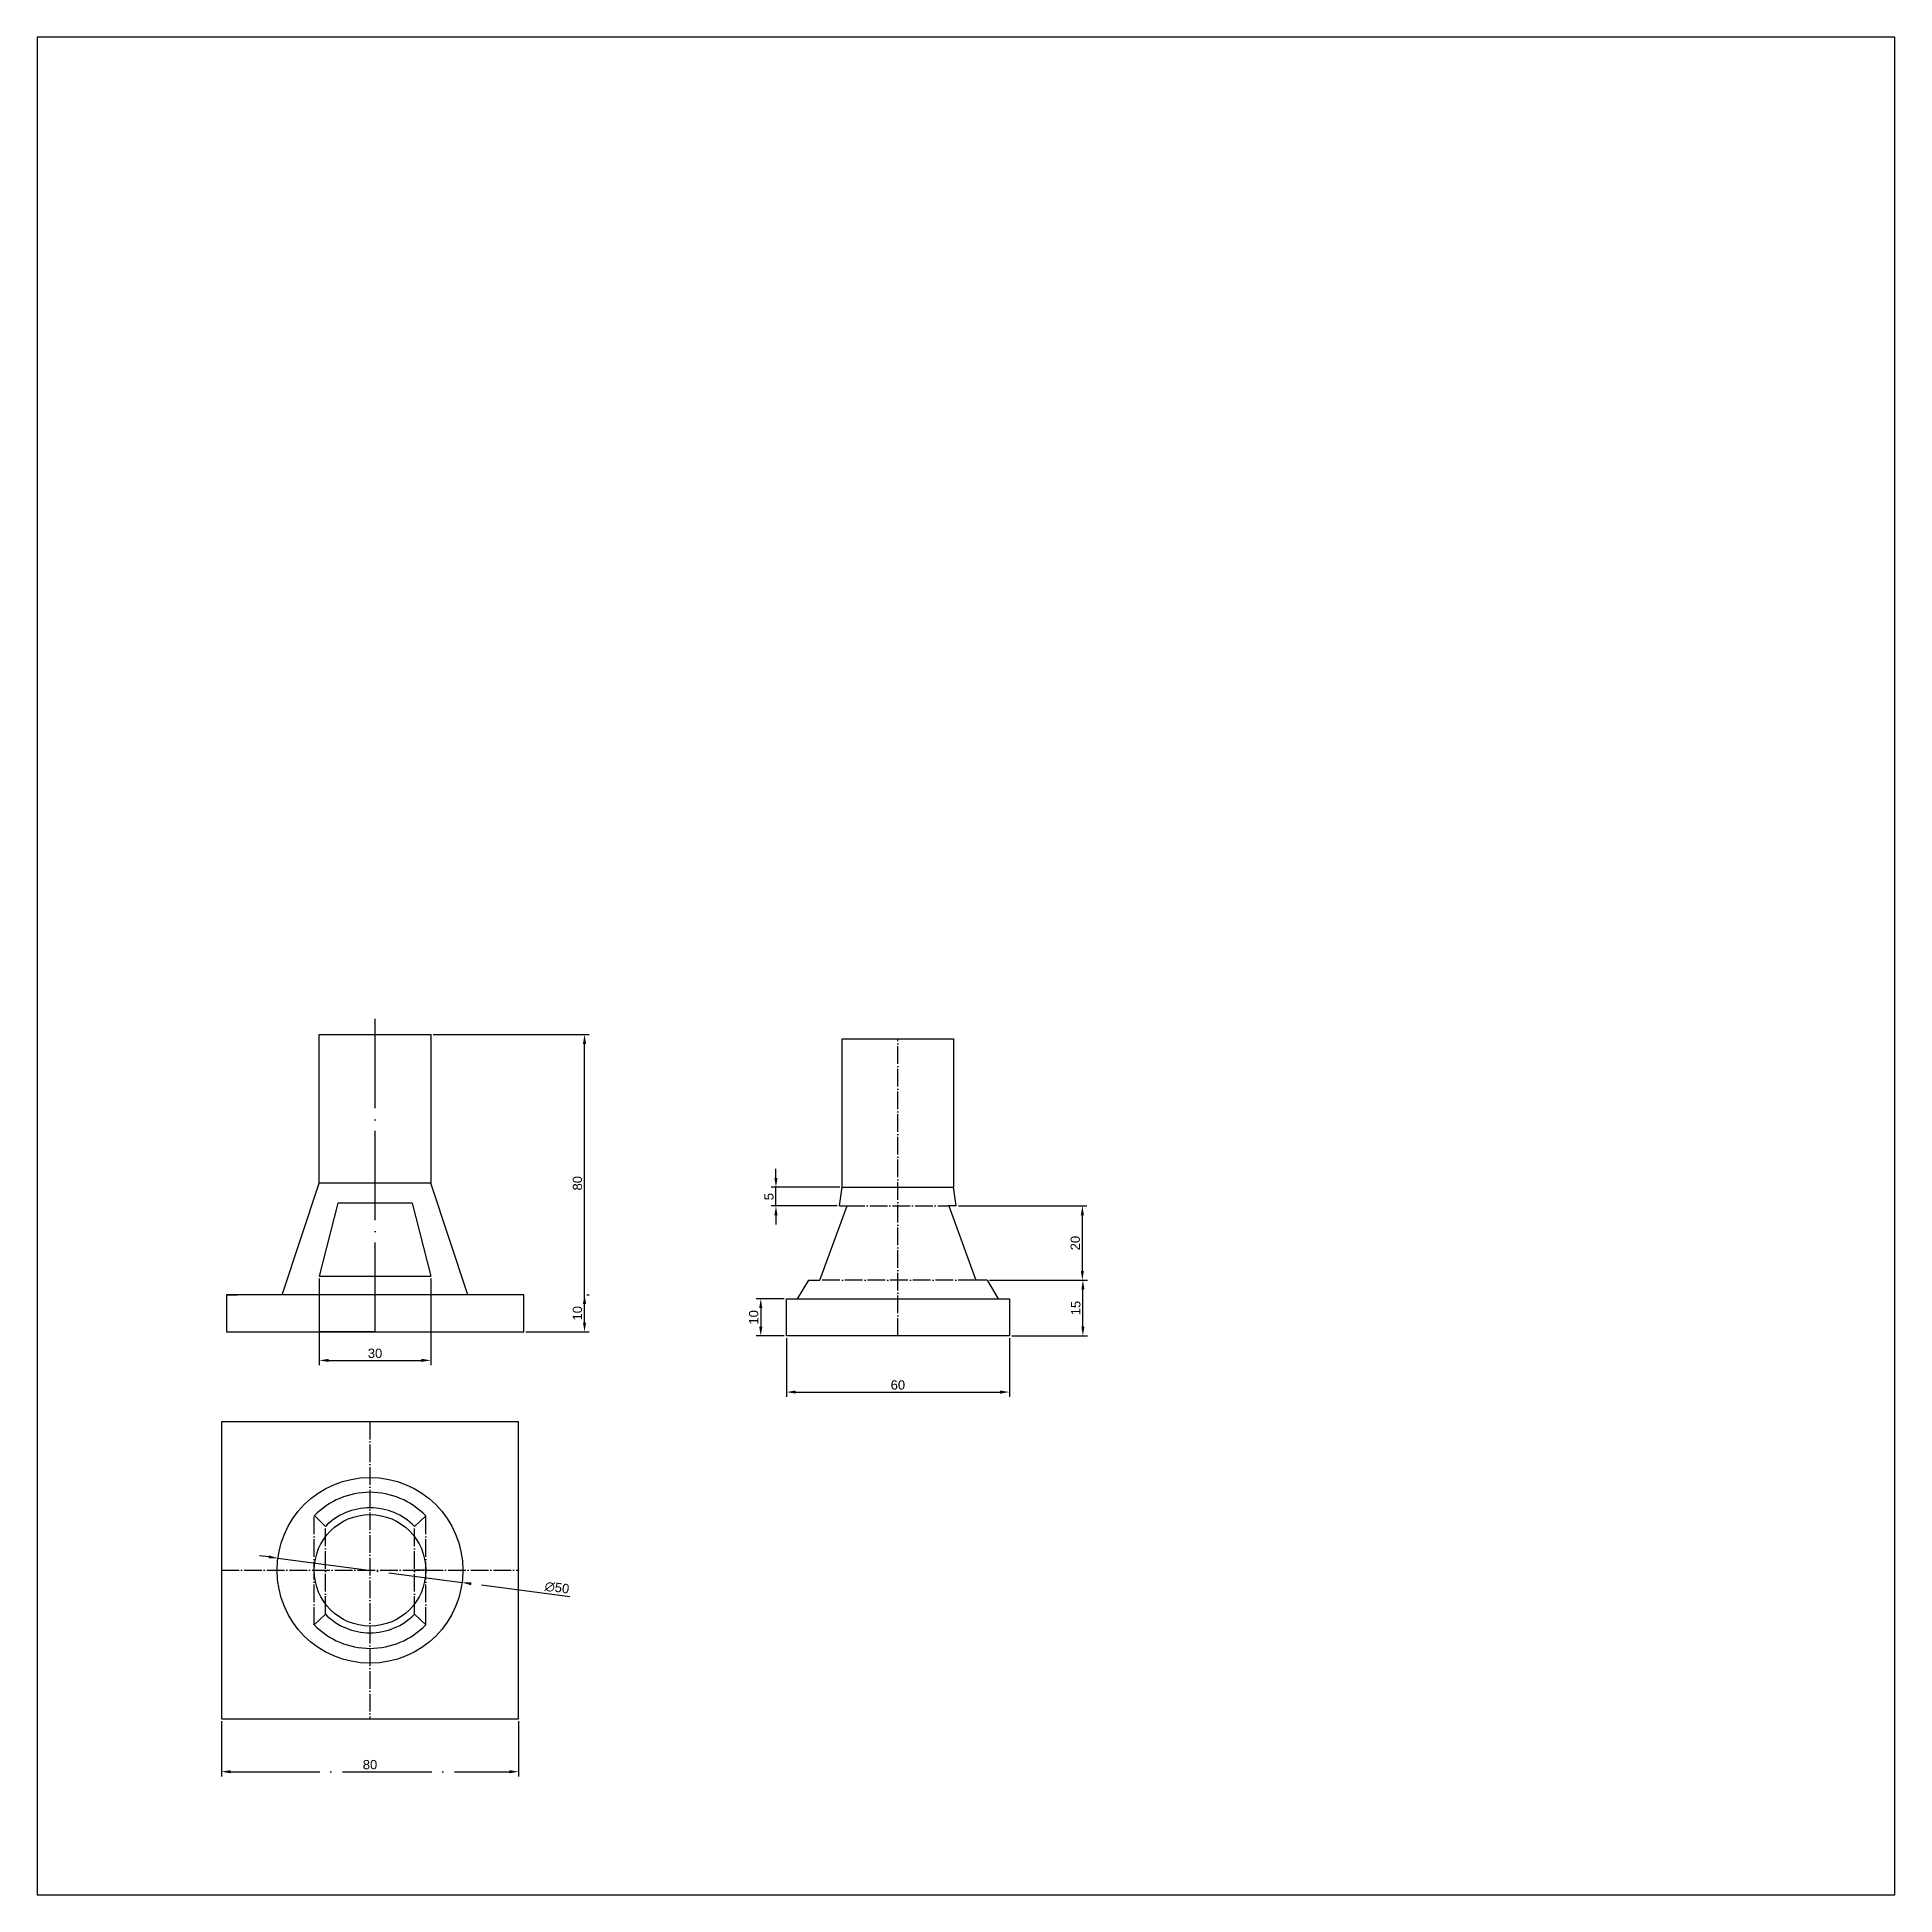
# Model space of a CAD drawing. Header units: millimetres. Extents: x 700 to 1736, y 1799 to 2895.
# Drawn here: x 700 to 1200, y 1799 to 2299 of the extents above; entities that cross this region are included whole.
import ezdxf

# ---------------------------------------------------------------- set-up
doc = ezdxf.new("R2010")
doc.units = ezdxf.units.MM
doc.linetypes.add('ACAD_ISO04W100', pattern=[30, 24, -3, 0, -3])
doc.layers.add('оси', color=10, linetype='Continuous')
doc.layers.add('размер', color=240, linetype='Continuous')
doc.styles.get("Standard").update_dxf_attribs({"font": 'arial.ttf'})
doc.dimstyles.new('ISO-25', dxfattribs={"dimtxt": 2.5, "dimasz": 2.5, "dimexe": 1.25, "dimexo": 0.625, "dimtad": 1, "dimtxsty": 'Standard', "dimcen": 2.5, "dimadec": 0, "dimazin": 0, "dimtfac": 1, "dimtmove": 0, "dimatfit": 3, "dimfxl": 1, "dimarcsym": 0})

msp = doc.modelspace()

# ---------------------------------------------------------------- blocks, each defined once
blk = doc.blocks.new('*D1')
at = {"layer": 'Defpoints', "color": 0, "linetype": 'ACAD_ISO04W100', "transparency": 16777216}
for p in [(749.37, 1846.33), (829.37, 1846.33), (829.37, 1832.13)]:
    blk.add_point(p, dxfattribs=at)
at = {"layer": 'размер', "color": 0, "linetype": 'ACAD_ISO04W100', "lineweight": -2, "transparency": 16777216}
for p, q in [((749.37, 1845.71), (749.37, 1830.88)), ((829.37, 1845.71), (829.37, 1830.88)), ((751.87, 1832.13), (826.87, 1832.13))]:
    blk.add_line(p, q, dxfattribs=at)
at = {"layer": 'размер', "color": 0, "linetype": 'ACAD_ISO04W100', "transparency": 16777216}
for points in [[(751.87, 1832.55), (751.87, 1831.71), (749.37, 1832.13)], [(826.87, 1832.55), (826.87, 1831.71), (829.37, 1832.13)]]:
    blk.add_solid(points, dxfattribs=at)
at = {"layer": 'размер', "color": 0, "linetype": 'ACAD_ISO04W100', "transparency": 16777216, "insert": (789.37, 1834.03), "char_height": 2.5, "attachment_point": 5}
blk.add_mtext('80', dxfattribs=at)
blk = doc.blocks.new('*D2')
at = {"layer": 'Defpoints', "color": 0, "linetype": 'ACAD_ISO04W100', "transparency": 16777216}
for p in [(764.58, 1889.61), (814.15, 1883.06)]:
    blk.add_point(p, dxfattribs=at)
at = {"layer": 'размер', "color": 0, "linetype": 'ACAD_ISO04W100', "lineweight": -2, "transparency": 16777216}
for p, q in [((762.11, 1889.94), (759.63, 1890.27)), ((764.58, 1889.61), (814.15, 1883.06)), ((843.19, 1879.22), (816.63, 1882.73))]:
    blk.add_line(p, q, dxfattribs=at)
at = {"layer": 'размер', "color": 0, "linetype": 'ACAD_ISO04W100', "transparency": 16777216}
for points in [[(762.16, 1890.35), (762.05, 1889.52), (764.58, 1889.61)], [(816.69, 1883.14), (816.58, 1882.31), (814.15, 1883.06)]]:
    blk.add_solid(points, dxfattribs=at)
at = {"layer": 'размер', "color": 0, "linetype": 'ACAD_ISO04W100', "transparency": 16777216, "insert": (839.71, 1881.66), "char_height": 2.5, "attachment_point": 5, "rotation": 352.4677}
blk.add_mtext('∅50', dxfattribs=at)
blk = doc.blocks.new('*D4')
at = {"layer": 'Defpoints', "color": 0, "transparency": 16777216}
for p in [(901.45, 1949.42), (961.45, 1949.42), (961.45, 1934.31)]:
    blk.add_point(p, dxfattribs=at)
at = {"layer": 'размер', "color": 0, "lineweight": -2, "transparency": 16777216}
for p, q in [((901.45, 1948.8), (901.45, 1933.06)), ((961.45, 1948.8), (961.45, 1933.06)), ((903.95, 1934.31), (958.95, 1934.31))]:
    blk.add_line(p, q, dxfattribs=at)
at = {"layer": 'размер', "color": 0, "transparency": 16777216}
for points in [[(903.95, 1934.73), (903.95, 1933.89), (901.45, 1934.31)], [(958.95, 1934.73), (958.95, 1933.89), (961.45, 1934.31)]]:
    blk.add_solid(points, dxfattribs=at)
at = {"layer": 'размер', "color": 0, "transparency": 16777216, "insert": (931.45, 1936.21), "char_height": 2.5, "attachment_point": 5}
blk.add_mtext('60', dxfattribs=at)
blk = doc.blocks.new('*D5')
at = {"layer": 'Defpoints', "color": 0, "transparency": 16777216}
for p in [(901.45, 1959.42), (894.55, 1949.42), (901.45, 1949.42)]:
    blk.add_point(p, dxfattribs=at)
at = {"layer": 'размер', "color": 0, "lineweight": -2, "transparency": 16777216}
for p, q in [((900.83, 1959.42), (893.3, 1959.42)), ((894.55, 1956.92), (894.55, 1951.92)), ((900.83, 1949.42), (893.3, 1949.42))]:
    blk.add_line(p, q, dxfattribs=at)
at = {"layer": 'размер', "color": 0, "transparency": 16777216}
for points in [[(894.13, 1956.92), (894.96, 1956.92), (894.55, 1959.42)], [(894.13, 1951.92), (894.96, 1951.92), (894.55, 1949.42)]]:
    blk.add_solid(points, dxfattribs=at)
at = {"layer": 'размер', "color": 0, "transparency": 16777216, "insert": (892.65, 1954.42), "char_height": 2.5, "attachment_point": 5, "rotation": 90}
blk.add_mtext('10', dxfattribs=at)
blk = doc.blocks.new('*D6')
at = {"layer": 'Defpoints', "color": 0, "transparency": 16777216}
for p in [(961.45, 1964.42), (981.25, 1964.42), (961.45, 1949.42)]:
    blk.add_point(p, dxfattribs=at)
at = {"layer": 'размер', "color": 0, "lineweight": -2, "transparency": 16777216}
for p, q in [((962.08, 1964.42), (982.5, 1964.42)), ((981.25, 1951.92), (981.25, 1961.92)), ((962.08, 1949.42), (982.5, 1949.42))]:
    blk.add_line(p, q, dxfattribs=at)
at = {"layer": 'размер', "color": 0, "transparency": 16777216}
for points in [[(980.84, 1961.92), (981.67, 1961.92), (981.25, 1964.42)], [(980.84, 1951.92), (981.67, 1951.92), (981.25, 1949.42)]]:
    blk.add_solid(points, dxfattribs=at)
at = {"layer": 'размер', "color": 0, "transparency": 16777216, "insert": (979.35, 1956.92), "char_height": 2.5, "attachment_point": 5, "rotation": 90}
blk.add_mtext('15', dxfattribs=at)
blk = doc.blocks.new('*D8')
at = {"layer": 'Defpoints', "color": 0, "transparency": 16777216}
for p in [(947.12, 1984.42), (981.1, 1984.42), (955.45, 1964.42)]:
    blk.add_point(p, dxfattribs=at)
at = {"layer": 'размер', "color": 0, "lineweight": -2, "transparency": 16777216}
for p, q in [((947.74, 1984.42), (982.35, 1984.42)), ((981.1, 1966.92), (981.1, 1981.92)), ((956.08, 1964.42), (982.35, 1964.42))]:
    blk.add_line(p, q, dxfattribs=at)
at = {"layer": 'размер', "color": 0, "transparency": 16777216}
for points in [[(980.69, 1981.92), (981.52, 1981.92), (981.1, 1984.42)], [(980.69, 1966.92), (981.52, 1966.92), (981.1, 1964.42)]]:
    blk.add_solid(points, dxfattribs=at)
at = {"layer": 'размер', "color": 0, "transparency": 16777216, "insert": (979.2, 1974.42), "char_height": 2.5, "attachment_point": 5, "rotation": 90}
blk.add_mtext('20', dxfattribs=at)
blk = doc.blocks.new('*D10')
at = {"layer": 'Defpoints', "color": 0, "transparency": 16777216}
for p in [(775.73, 1965.52), (805.73, 1965.52), (805.73, 1942.84)]:
    blk.add_point(p, dxfattribs=at)
at = {"layer": 'размер', "color": 0, "lineweight": -2, "transparency": 16777216}
for p, q in [((775.73, 1964.9), (775.73, 1941.59)), ((805.73, 1964.9), (805.73, 1941.59)), ((778.23, 1942.84), (803.23, 1942.84))]:
    blk.add_line(p, q, dxfattribs=at)
at = {"layer": 'размер', "color": 0, "transparency": 16777216}
for points in [[(778.23, 1943.26), (778.23, 1942.43), (775.73, 1942.84)], [(803.23, 1943.26), (803.23, 1942.43), (805.73, 1942.84)]]:
    blk.add_solid(points, dxfattribs=at)
at = {"layer": 'размер', "color": 0, "transparency": 16777216, "insert": (790.73, 1944.74), "char_height": 2.5, "attachment_point": 5}
blk.add_mtext('30', dxfattribs=at)
blk = doc.blocks.new('*D12')
at = {"layer": 'Defpoints', "color": 0, "transparency": 16777216}
for p in [(805.73, 2030.52), (847.11, 2030.52), (830.73, 1950.52)]:
    blk.add_point(p, dxfattribs=at)
at = {"layer": 'размер', "color": 0, "lineweight": -2, "transparency": 16777216}
for p, q in [((806.35, 2030.52), (848.36, 2030.52)), ((847.11, 1953.02), (847.11, 2028.02)), ((831.35, 1950.52), (848.36, 1950.52))]:
    blk.add_line(p, q, dxfattribs=at)
at = {"layer": 'размер', "color": 0, "transparency": 16777216}
for points in [[(846.69, 2028.02), (847.53, 2028.02), (847.11, 2030.52)], [(846.69, 1953.02), (847.53, 1953.02), (847.11, 1950.52)]]:
    blk.add_solid(points, dxfattribs=at)
at = {"layer": 'размер', "color": 0, "transparency": 16777216, "insert": (845.21, 1990.52), "char_height": 2.5, "attachment_point": 5, "rotation": 90}
blk.add_mtext('80', dxfattribs=at)
blk = doc.blocks.new('*D13')
at = {"layer": 'Defpoints', "color": 0, "transparency": 16777216}
for p in [(847.11, 1960.52), (847.11, 1960.52), (830.73, 1950.52)]:
    blk.add_point(p, dxfattribs=at)
at = {"layer": 'размер', "color": 0, "lineweight": -2, "transparency": 16777216}
for p, q in [((847.74, 1960.52), (848.36, 1960.52)), ((847.11, 1953.02), (847.11, 1958.02)), ((831.35, 1950.52), (848.36, 1950.52))]:
    blk.add_line(p, q, dxfattribs=at)
at = {"layer": 'размер', "color": 0, "transparency": 16777216}
for points in [[(846.69, 1958.02), (847.53, 1958.02), (847.11, 1960.52)], [(846.69, 1953.02), (847.53, 1953.02), (847.11, 1950.52)]]:
    blk.add_solid(points, dxfattribs=at)
at = {"layer": 'размер', "color": 0, "transparency": 16777216, "insert": (845.21, 1955.52), "char_height": 2.5, "attachment_point": 5, "rotation": 90}
blk.add_mtext('10', dxfattribs=at)
blk = doc.blocks.new('*D14')
at = {"layer": 'Defpoints', "color": 0, "transparency": 16777216}
for p in [(898.63, 1989.42), (916.45, 1989.42), (915.77, 1984.42)]:
    blk.add_point(p, dxfattribs=at)
at = {"layer": 'размер', "color": 0, "lineweight": -2, "transparency": 16777216}
for p, q in [((898.63, 1991.92), (898.63, 1994.42)), ((915.83, 1989.42), (897.38, 1989.42)), ((898.63, 1984.42), (898.63, 1989.42)), ((915.15, 1984.42), (897.38, 1984.42)), ((898.63, 1981.92), (898.63, 1979.42))]:
    blk.add_line(p, q, dxfattribs=at)
at = {"layer": 'размер', "color": 0, "transparency": 16777216}
for points in [[(898.21, 1991.92), (899.05, 1991.92), (898.63, 1989.42)], [(898.21, 1981.92), (899.05, 1981.92), (898.63, 1984.42)]]:
    blk.add_solid(points, dxfattribs=at)
at = {"layer": 'размер', "color": 0, "transparency": 16777216, "insert": (896.74, 1986.92), "char_height": 2.5, "attachment_point": 5, "rotation": 90}
blk.add_mtext('5', dxfattribs=at)

# ---------------------------------------------------------------- dimensions: what is measured, and where the dimension line sits
at = {"layer": 'размер'}
for base, p1, p2, picture, middle in [((847.111, 2030.524), (830.73, 1950.524), (805.73, 2030.524), '*D12', (845.21, 1990.524)), ((898.632, 1989.419), (915.772, 1984.417), (916.455, 1989.419), '*D14', (896.735, 1986.918)), ((981.103, 1984.417), (955.455, 1964.417), (947.116, 1984.417), '*D8', (979.202, 1974.417)), ((847.111, 1960.524), (830.73, 1950.524), (847.111, 1960.524), '*D13', (845.21, 1955.524)), ((981.253, 1964.422), (961.455, 1949.422), (961.455, 1964.422), '*D6', (979.352, 1956.922)), ((894.547, 1949.422), (901.455, 1959.422), (901.455, 1949.422), '*D5', (892.646, 1954.422))]:
    dim = msp.add_linear_dim(base=base, p1=p1, p2=p2, angle=90, dimstyle='ISO-25', dxfattribs=at)
    dim.commit()
    dim.dimension.update_dxf_attribs({"geometry": picture, "text_midpoint": middle})
for base, p1, p2, picture, middle in [((805.73, 1942.843), (775.73, 1965.524), (805.73, 1965.524), '*D10', (790.73, 1944.745)), ((961.455, 1934.309), (901.455, 1949.422), (961.455, 1949.422), '*D4', (931.455, 1936.211))]:
    dim = msp.add_linear_dim(base=base, p1=p1, p2=p2, dimstyle='ISO-25', dxfattribs=at)
    dim.commit()
    dim.dimension.update_dxf_attribs({"geometry": picture, "text_midpoint": middle})
at = {"layer": 'размер', "linetype": 'ACAD_ISO04W100'}
dim = msp.add_diameter_dim_2p(p1=(764.584, 1889.61), p2=(814.153, 1883.055), dimstyle='ISO-25', dxfattribs=at)
dim.commit()
dim.dimension.update_dxf_attribs({"geometry": '*D2', "text_midpoint": (839.45, 1879.71), "dimtype": 163})
dim = msp.add_linear_dim(base=(829.369, 1832.13), p1=(749.369, 1846.332), p2=(829.369, 1846.332), dimstyle='ISO-25', dxfattribs=at)
dim.commit()
dim.dimension.update_dxf_attribs({"geometry": '*D1', "text_midpoint": (789.369, 1834.032)})

# ---------------------------------------------------------------- linework, layer by layer
for p, q in [((1199.784, 2298.988), (699.784, 2298.988)), ((699.784, 2298.988), (699.784, 1798.988)), ((1199.784, 1798.988), (1199.784, 2298.988)), ((750.73, 1960.524), (753.73, 1960.524)), ((790.73, 1950.524), (775.73, 1950.524)), ((829.369, 1926.332), (749.369, 1926.332)), ((749.369, 1926.332), (749.369, 1846.332)), ((829.369, 1846.332), (829.369, 1926.332)), ((749.369, 1846.332), (829.369, 1846.332)), ((699.784, 1798.988), (1199.784, 1798.988))]:
    msp.add_line(p, q)
at = {"lineweight": 30}
for p, q in [((775.73, 1990.524), (775.73, 2030.524)), ((775.73, 2030.524), (805.73, 2030.524)), ((805.73, 2030.524), (805.73, 1990.524)), ((765.75, 1960.524), (775.73, 1990.524)), ((805.73, 1990.524), (775.73, 1990.524)), ((815.73, 1960.524), (805.73, 1990.524)), ((780.73, 1985.183), (775.73, 1965.524)), ((800.73, 1985.183), (780.73, 1985.183)), ((800.73, 1985.183), (805.73, 1965.524)), ((775.73, 1965.524), (805.73, 1965.524)), ((830.73, 1960.524), (750.73, 1960.524)), ((750.73, 1960.524), (750.73, 1950.524)), ((830.73, 1950.524), (830.73, 1960.524)), ((750.73, 1950.524), (830.73, 1950.524))]:
    msp.add_line(p, q, dxfattribs=at)
at = {"color": 240, "lineweight": 30, "true_color": 0xed1f24}
for p, q in [((916.455, 1989.417), (916.455, 2029.417)), ((916.455, 2029.417), (946.455, 2029.417)), ((946.455, 2029.417), (946.455, 1989.417)), ((915.772, 1984.417), (916.455, 1989.417)), ((916.455, 1989.419), (946.455, 1989.466)), ((947.116, 1984.417), (946.455, 1989.466)), ((910.455, 1964.417), (917.774, 1984.417)), ((915.772, 1984.417), (917.772, 1984.417)), ((947.116, 1984.417), (945.116, 1984.417)), ((945.135, 1984.417), (952.455, 1964.417)), ((904.455, 1959.422), (907.455, 1964.417)), ((907.455, 1964.417), (910.455, 1964.417)), ((955.455, 1964.417), (952.455, 1964.417)), ((955.455, 1964.417), (958.455, 1959.422)), ((901.455, 1949.422), (901.455, 1959.422)), ((901.455, 1959.422), (961.455, 1959.422)), ((961.455, 1959.422), (961.455, 1949.422)), ((961.455, 1949.422), (901.455, 1949.422))]:
    msp.add_line(p, q, dxfattribs=at)
at = {"linetype": 'ACAD_ISO04W100', "lineweight": 30}
for p, q in [((777.369, 1898.131), (774.394, 1901.056)), ((801.369, 1898.131), (804.369, 1901.029)), ((777.369, 1874.534), (774.369, 1871.636)), ((801.369, 1874.534), (804.369, 1871.636))]:
    msp.add_line(p, q, dxfattribs=at)
at = {"linetype": 'ACAD_ISO04W100', "ltscale": 0.2}
msp.add_line((749.369, 1886.332), (829.369, 1886.332), dxfattribs=at)
at = {"linetype": 'ACAD_ISO04W100'}
for p, q in [((774.369, 1886.332), (777.369, 1886.332)), ((804.369, 1886.332), (801.369, 1886.332))]:
    msp.add_line(p, q, dxfattribs=at)
for radius in [25, 15]:
    msp.add_circle((789.369, 1886.332), radius)
at = {"lineweight": 30}
for radius in [25, 15]:
    msp.add_circle((789.369, 1886.332), radius, dxfattribs=at)
for radius, start, end in [(21, 44.41531, 135.58469), (16.829, 44.51538, 135.48462), (21, 224.41531, 315.58469), (16.829, 224.51538, 315.48462)]:
    msp.add_arc((789.369, 1886.332), radius, start, end, dxfattribs=at)
at = {"layer": 'оси', "linetype": 'ACAD_ISO04W100'}
msp.add_line((790.73, 1950.524), (790.73, 2037.113), dxfattribs=at)
at = {"layer": 'оси', "linetype": 'ACAD_ISO04W100', "ltscale": 0.2}
for p, q in [((931.455, 1949.422), (931.455, 2029.29)), ((917.774, 1984.417), (945.135, 1984.417)), ((952.455, 1964.417), (910.455, 1964.417)), ((789.369, 1926.332), (789.369, 1846.332)), ((774.369, 1871.636), (774.369, 1901.029)), ((804.369, 1871.636), (804.369, 1901.029)), ((777.369, 1874.534), (777.369, 1898.131)), ((801.369, 1874.534), (801.369, 1898.131))]:
    msp.add_line(p, q, dxfattribs=at)

msp.set_redraw_order([(e.dxf.handle, doc.entitydb.next_handle()) for e in msp.query("TEXT MTEXT ATTDEF DIMENSION ARC_DIMENSION")])  # texts and dimensions are drawn at this point

doc.saveas('drawing.dxf')
